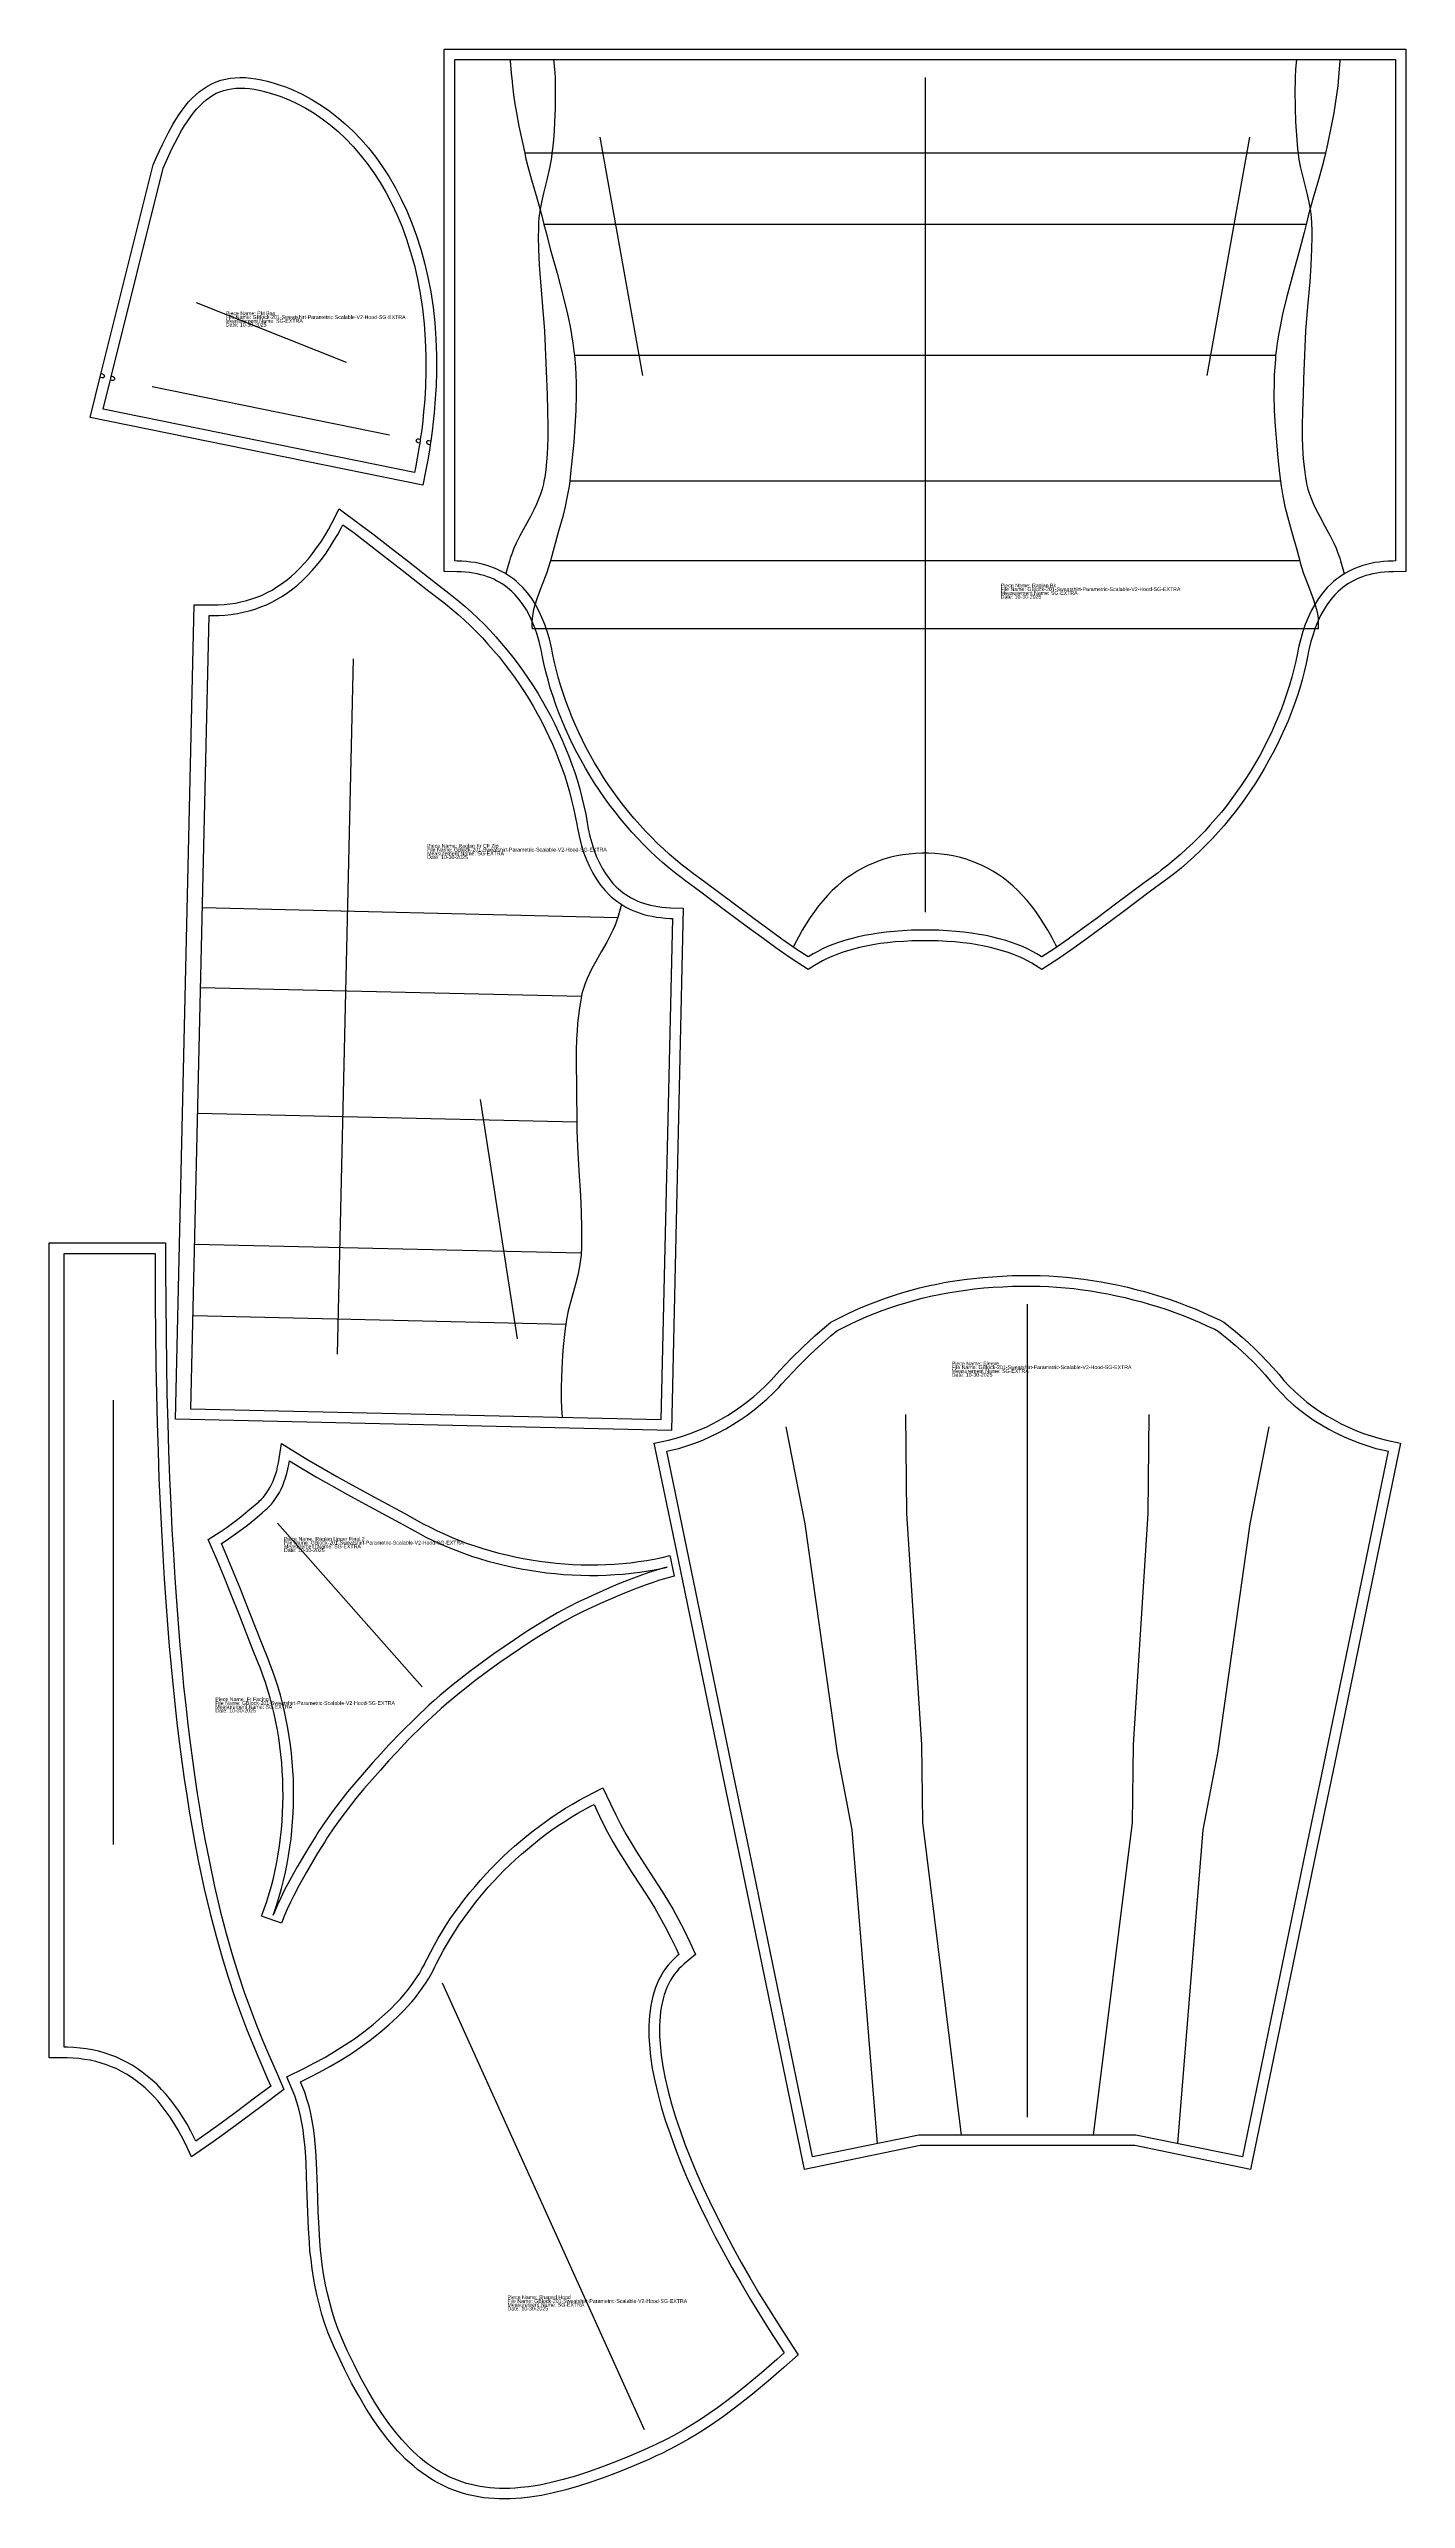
# Model space of a CAD drawing. Extents: x 6 to 903, y 1 to 1621.
import ezdxf

# ---------------------------------------------------------------- set-up
doc = ezdxf.new("R2010")
doc.units = 0
for name, color, linetype in [('1', 250, 'CONTINUOUS'), ('4', 250, 'CONTINUOUS'), ('7', 250, 'CONTINUOUS'), ('8', 250, 'CONTINUOUS')]:
    doc.layers.add(name, color=color, linetype=linetype)

# ---------------------------------------------------------------- blocks, each defined once
blk = doc.blocks.new('RAGLAN_BK')
at = {"layer": '1'}
blk.add_lwpolyline([(903, 1621.1), (903, 1418.5), (903, 1275.6), (894.6, 1275.5), (891.7, 1275.4), (888.9, 1275.2), (886.2, 1274.9), (883.7, 1274.6), (881.2, 1274.1), (878.8, 1273.5), (876.6, 1272.9), (874.4, 1272.2), (872.3, 1271.4), (870.3, 1270.5), (868.4, 1269.5), (866.5, 1268.5), (864.7, 1267.4), (863, 1266.3), (861.4, 1265.1), (859.8, 1263.8), (858.3, 1262.4), (856.1, 1260.3), (853.4, 1257.2), (851, 1253.8), (848.7, 1250.3), (846.6, 1246.5), (844.8, 1242.5), (843.1, 1238.3), (841.6, 1233.9), (840.2, 1229.4), (839, 1224.7), (838.7, 1223), (838.2, 1220.4), (837.1, 1214.9), (835.8, 1209.4), (834.4, 1204), (832.8, 1198.5), (831.1, 1193), (829.2, 1187.6), (827.2, 1182.2), (825.1, 1176.9), (822.8, 1171.6), (820.4, 1166.3), (817.9, 1161.1), (815.3, 1155.9), (812.5, 1150.8), (809.6, 1145.7), (806.7, 1140.7), (803.6, 1135.7), (800.3, 1130.9), (797, 1126.1), (793.6, 1121.4), (790.1, 1116.7), (786.5, 1112.2), (782.8, 1107.8), (779, 1103.4), (775.1, 1099.1), (771.1, 1095), (767, 1091), (762.9, 1087), (758.7, 1083.2), (754.4, 1079.5), (750, 1076), (745.6, 1072.6), (743.3, 1070.9), (734.3, 1064.3), (716.2, 1050.7), (702.4, 1040.4), (693.2, 1033.6), (683.8, 1026.9), (674.3, 1020.2), (662.5, 1012.4), (658.2, 1015.2), (655.7, 1016.8), (652.9, 1018.3), (650, 1019.7), (646.9, 1021.1), (643.6, 1022.5), (640.1, 1023.7), (636.4, 1024.9), (632.5, 1026), (628.5, 1027.1), (624.2, 1028), (619.7, 1028.8), (615, 1029.6), (610.1, 1030.2), (604.9, 1030.7), (599.6, 1031.1), (594, 1031.4), (588.2, 1031.5), (585.2, 1031.5), (582.2, 1031.5), (576.4, 1031.4), (570.9, 1031.1), (565.5, 1030.7), (560.4, 1030.2), (555.5, 1029.6), (550.8, 1028.8), (546.3, 1028), (542, 1027.1), (537.9, 1026), (534, 1024.9), (530.4, 1023.7), (526.9, 1022.5), (523.6, 1021.1), (520.5, 1019.7), (517.5, 1018.3), (514.8, 1016.8), (512.2, 1015.2), (507.9, 1012.4), (496.2, 1020.2), (486.7, 1026.9), (477.3, 1033.6), (468, 1040.4), (454.2, 1050.7), (436.1, 1064.3), (427.1, 1070.9), (424.9, 1072.6), (420.5, 1076), (416.1, 1079.5), (411.8, 1083.2), (407.6, 1087), (403.4, 1091), (399.4, 1095), (395.4, 1099.1), (391.5, 1103.4), (387.7, 1107.8), (384, 1112.2), (380.4, 1116.7), (376.8, 1121.4), (373.4, 1126.1), (370.1, 1130.9), (366.9, 1135.7), (363.8, 1140.7), (360.8, 1145.7), (357.9, 1150.8), (355.2, 1155.9), (352.5, 1161.1), (350, 1166.3), (347.6, 1171.6), (345.4, 1176.9), (343.2, 1182.2), (341.2, 1187.6), (339.4, 1193), (337.6, 1198.5), (336.1, 1204), (334.6, 1209.4), (333.4, 1214.9), (332.2, 1220.4), (331.8, 1223), (331.4, 1224.7), (330.2, 1229.4), (328.9, 1233.9), (327.4, 1238.3), (325.7, 1242.5), (323.8, 1246.5), (321.8, 1250.3), (319.5, 1253.8), (317, 1257.2), (314.3, 1260.3), (312.1, 1262.4), (310.7, 1263.8), (309.1, 1265.1), (307.4, 1266.3), (305.7, 1267.4), (303.9, 1268.5), (302.1, 1269.5), (300.2, 1270.5), (298.2, 1271.4), (296.1, 1272.2), (293.9, 1272.9), (291.6, 1273.5), (289.3, 1274.1), (286.8, 1274.6), (284.2, 1274.9), (281.6, 1275.2), (278.8, 1275.4), (275.9, 1275.5), (267.4, 1275.6), (267.4, 1418.5), (267.4, 1621.1), (903, 1621.1)], close=True, dxfattribs=at)
at = {"layer": '7'}
blk.add_line((585.2, 1602.2), (585.2, 1050.4), dxfattribs=at)
at = {"layer": '8'}
blk.add_lwpolyline([(896, 1614.1), (896, 1418.5), (896, 1282.6), (894.4, 1282.5), (891.3, 1282.4), (888.2, 1282.2), (885.3, 1281.9), (882.5, 1281.5), (879.7, 1280.9), (877.1, 1280.3), (874.5, 1279.6), (872, 1278.8), (869.6, 1277.8), (867.3, 1276.8), (865.1, 1275.7), (863, 1274.6), (860.9, 1273.3), (859, 1272), (857.1, 1270.6), (855.2, 1269.1), (853.5, 1267.5), (851, 1265.1), (848, 1261.6), (845.2, 1257.8), (842.7, 1253.8), (840.4, 1249.6), (838.3, 1245.2), (836.5, 1240.7), (834.9, 1236), (833.5, 1231.2), (832.2, 1226.3), (831.8, 1224.4), (831.3, 1221.7), (830.2, 1216.4), (829, 1211.1), (827.6, 1205.8), (826.1, 1200.5), (824.4, 1195.2), (822.6, 1190), (820.7, 1184.8), (818.6, 1179.6), (816.4, 1174.4), (814.1, 1169.3), (811.6, 1164.2), (809.1, 1159.1), (806.4, 1154.1), (803.6, 1149.2), (800.7, 1144.3), (797.7, 1139.5), (794.5, 1134.8), (791.3, 1130.1), (788, 1125.5), (784.6, 1121), (781.1, 1116.6), (777.4, 1112.3), (773.7, 1108.1), (770, 1103.9), (766.1, 1099.9), (762.2, 1096), (758.1, 1092.2), (754, 1088.5), (749.9, 1084.9), (745.6, 1081.5), (741.3, 1078.1), (739.2, 1076.5), (730.1, 1069.9), (712, 1056.3), (698.3, 1046.1), (689, 1039.3), (679.7, 1032.6), (670.3, 1026), (662.5, 1020.8), (662, 1021.2), (659.2, 1022.9), (656.2, 1024.5), (653, 1026.1), (649.6, 1027.6), (646.1, 1029), (642.4, 1030.4), (638.5, 1031.6), (634.3, 1032.8), (630.1, 1033.9), (625.6, 1034.9), (620.9, 1035.7), (616, 1036.5), (610.9, 1037.2), (605.5, 1037.7), (600, 1038.1), (594.3, 1038.4), (588.3, 1038.5), (585.2, 1038.5), (582.1, 1038.5), (576.2, 1038.4), (570.4, 1038.1), (564.9, 1037.7), (559.6, 1037.2), (554.5, 1036.5), (549.6, 1035.7), (544.9, 1034.9), (540.4, 1033.9), (536.1, 1032.8), (532, 1031.6), (528.1, 1030.4), (524.4, 1029), (520.8, 1027.6), (517.5, 1026.1), (514.3, 1024.5), (511.3, 1022.9), (508.5, 1021.2), (507.9, 1020.8), (500.1, 1026), (490.7, 1032.6), (481.4, 1039.3), (472.2, 1046.1), (458.4, 1056.3), (440.3, 1069.9), (431.3, 1076.5), (429.1, 1078.1), (424.8, 1081.5), (420.6, 1084.9), (416.4, 1088.5), (412.3, 1092.2), (408.3, 1096), (404.4, 1099.9), (400.5, 1103.9), (396.7, 1108.1), (393, 1112.3), (389.4, 1116.6), (385.9, 1121), (382.5, 1125.5), (379.1, 1130.1), (375.9, 1134.8), (372.8, 1139.5), (369.8, 1144.3), (366.9, 1149.2), (364.1, 1154.1), (361.4, 1159.1), (358.8, 1164.2), (356.4, 1169.3), (354, 1174.4), (351.8, 1179.6), (349.8, 1184.8), (347.8, 1190), (346, 1195.2), (344.4, 1200.5), (342.8, 1205.8), (341.4, 1211.1), (340.2, 1216.4), (339.1, 1221.7), (338.6, 1224.4), (338.2, 1226.3), (337, 1231.2), (335.6, 1236), (333.9, 1240.7), (332.1, 1245.2), (330.1, 1249.6), (327.8, 1253.8), (325.3, 1257.8), (322.5, 1261.6), (319.4, 1265.1), (316.9, 1267.5), (315.2, 1269.1), (313.4, 1270.6), (311.5, 1272), (309.5, 1273.3), (307.5, 1274.6), (305.3, 1275.7), (303.1, 1276.8), (300.8, 1277.8), (298.4, 1278.8), (295.9, 1279.6), (293.4, 1280.3), (290.7, 1280.9), (288, 1281.5), (285.1, 1281.9), (282.2, 1282.2), (279.2, 1282.4), (276, 1282.5), (274.4, 1282.6), (274.4, 1418.5), (274.4, 1614.1)], close=True, dxfattribs=at)
for points in [[(339.8, 1614.1), (339.8, 1614.1), (340.4, 1607.8), (340.7, 1602.4), (340.8, 1599.7), (340.9, 1593.8), (340.8, 1581.9), (340.4, 1573), (340.1, 1567), (339.6, 1561.1), (339.1, 1555.2), (338.7, 1552.3), (338.3, 1549.4), (337.3, 1543.5), (335.2, 1534.6), (333, 1525.8), (331.7, 1519.8), (330.6, 1513.9), (330, 1509.5), (329.8, 1506.5), (329.7, 1505), (329.7, 1502.3), (329.6, 1497), (329.8, 1488.9), (330.3, 1478.1), (331.1, 1467.2), (332.5, 1450.9), (333.7, 1434.7), (334.3, 1423.9), (334.5, 1418.5), (334.6, 1413.4), (335, 1403), (335.5, 1392.5), (335.8, 1382), (336, 1371.5), (336, 1363.7), (335.8, 1358.5), (335.5, 1353.3), (335.1, 1348.1), (334.6, 1343), (333.9, 1337.9), (333.4, 1335.3), (333.1, 1333.6), (332.2, 1330.1), (331.2, 1326.8), (329.9, 1323.4), (328.5, 1320.2), (327, 1316.9), (324.5, 1312.1), (321, 1305.6), (317.5, 1299.2), (315.1, 1294.4), (313.6, 1291.1), (312.3, 1287.8), (311.1, 1284.4), (310.6, 1282.7), (309.1, 1277.3), (308.3, 1274.1), (308.3, 1274.1)], [(311.1, 1614.1), (311.1, 1614.1), (311.1, 1613.2), (311.8, 1605.1), (312.3, 1599.7), (312.6, 1596.7), (313.3, 1590.8), (314.2, 1584.8), (315.2, 1578.9), (316.9, 1570), (319.4, 1558.1), (320.7, 1552.3), (321.3, 1549.4), (322.8, 1543.4), (325.2, 1534.6), (328.6, 1522.7), (331.9, 1510.9), (333.4, 1505), (334.8, 1499.7), (337.6, 1489), (342.1, 1472.8), (346.4, 1456.6), (349, 1445.8), (350.7, 1437.6), (351.7, 1432.2), (352.5, 1426.7), (353.2, 1421.3), (353.5, 1418.5), (353.8, 1416), (354.2, 1410.8), (354.4, 1405.6), (354.6, 1400.4), (354.7, 1392.6), (354.4, 1382.1), (353.9, 1371.7), (353.1, 1361.2), (352.1, 1350.8), (351, 1340.4), (350.4, 1335.3), (350, 1332), (348.8, 1325.4), (347.4, 1318.7), (345.8, 1312.1), (343.1, 1302.3), (339.4, 1289.2), (337.7, 1282.7), (337.3, 1281.3), (336.5, 1278.5), (335, 1274.3), (331.8, 1266), (328.6, 1257.6), (327.3, 1253.4), (326.6, 1250.5), (326, 1247.7), (325.6, 1244.9), (325.4, 1242), (325.4, 1239.2), (325.5, 1237.7), (325.5, 1237.7)], [(859.3, 1614.1), (859.3, 1614.1), (859.3, 1613.2), (858.7, 1605.1), (858.2, 1599.7), (857.9, 1596.7), (857.2, 1590.8), (856.3, 1584.8), (855.3, 1578.9), (853.6, 1570), (851.1, 1558.1), (849.8, 1552.3), (849.1, 1549.4), (847.6, 1543.4), (845.2, 1534.6), (841.8, 1522.7), (838.5, 1510.9), (837, 1505), (835.7, 1499.7), (832.8, 1489), (828.4, 1472.8), (824, 1456.6), (821.5, 1445.8), (819.8, 1437.6), (818.8, 1432.2), (817.9, 1426.7), (817.2, 1421.3), (816.9, 1418.5), (816.7, 1416), (816.3, 1410.8), (816, 1405.6), (815.9, 1400.4), (815.8, 1392.6), (816, 1382.1), (816.6, 1371.7), (817.4, 1361.2), (818.4, 1350.8), (819.5, 1340.4), (820.1, 1335.3), (820.5, 1332), (821.6, 1325.4), (823, 1318.7), (824.7, 1312.1), (827.4, 1302.3), (831.1, 1289.2), (832.8, 1282.7), (833.1, 1281.3), (834, 1278.5), (835.4, 1274.3), (838.7, 1266), (841.8, 1257.6), (843.1, 1253.4), (843.9, 1250.5), (844.5, 1247.7), (844.9, 1244.9), (845.1, 1242), (845.1, 1239.2), (845, 1237.7), (845, 1237.7)], [(830.7, 1614.1), (830.7, 1614.1), (830.1, 1607.8), (829.8, 1602.4), (829.7, 1599.7), (829.6, 1593.8), (829.7, 1581.9), (830, 1573), (830.4, 1567), (830.8, 1561.1), (831.4, 1555.2), (831.7, 1552.3), (832.1, 1549.4), (833.2, 1543.5), (835.2, 1534.6), (837.5, 1525.8), (838.8, 1519.8), (839.9, 1513.9), (840.4, 1509.5), (840.7, 1506.5), (840.7, 1505), (840.8, 1502.3), (840.8, 1497), (840.7, 1488.9), (840.2, 1478.1), (839.4, 1467.2), (838, 1450.9), (836.7, 1434.7), (836.1, 1423.9), (836, 1418.5), (835.8, 1413.4), (835.4, 1403), (835, 1392.5), (834.6, 1382), (834.4, 1371.5), (834.5, 1363.7), (834.6, 1358.5), (834.9, 1353.3), (835.3, 1348.1), (835.9, 1343), (836.6, 1337.9), (837, 1335.3), (837.4, 1333.6), (838.2, 1330.1), (839.3, 1326.8), (840.5, 1323.4), (842, 1320.2), (843.5, 1316.9), (846, 1312.1), (849.5, 1305.6), (852.9, 1299.2), (855.3, 1294.4), (856.8, 1291.1), (858.1, 1287.8), (859.3, 1284.4), (859.8, 1282.7), (861.4, 1277.3), (862.2, 1274.1), (862.2, 1274.1)], [(398.7, 1405.2), (370.6, 1562.7)], [(771.7, 1405.2), (799.8, 1562.7)], [(849.8, 1552.3), (320.7, 1552.3)], [(837, 1505), (333.4, 1505)], [(816.9, 1418.5), (353.5, 1418.5)], [(820.1, 1335.3), (350.4, 1335.3)], [(832.8, 1282.7), (337.7, 1282.7)], [(845, 1237.7), (325.5, 1237.7)], [(672.3, 1027.4), (672.3, 1027.4), (671.4, 1029.1), (669, 1033.9), (666.4, 1038.4), (663.8, 1042.8), (661.1, 1046.9), (658.4, 1050.9), (655.5, 1054.6), (652.6, 1058.2), (649.6, 1061.5), (646.5, 1064.7), (643.4, 1067.6), (640.2, 1070.4), (636.9, 1073), (633.5, 1075.3), (630, 1077.5), (626.5, 1079.5), (622.9, 1081.3), (619.3, 1082.9), (615.5, 1084.4), (611.7, 1085.6), (607.8, 1086.7), (603.9, 1087.6), (599.9, 1088.3), (595.8, 1088.8), (591.6, 1089.2), (587.4, 1089.4), (585.2, 1089.4), (585.2, 1089.4), (585.2, 1089.4), (583.1, 1089.4), (578.9, 1089.2), (574.7, 1088.8), (570.6, 1088.3), (566.6, 1087.6), (562.6, 1086.7), (558.7, 1085.6), (554.9, 1084.4), (551.2, 1082.9), (547.5, 1081.3), (543.9, 1079.5), (540.4, 1077.5), (537, 1075.3), (533.6, 1073), (530.3, 1070.4), (527.1, 1067.6), (523.9, 1064.7), (520.8, 1061.5), (517.8, 1058.2), (514.9, 1054.6), (512.1, 1050.9), (509.3, 1046.9), (506.6, 1042.8), (504, 1038.4), (501.5, 1033.9), (499, 1029.1), (498.2, 1027.4), (498.2, 1027.4)]]:
    blk.add_lwpolyline(points, dxfattribs=at)
at = {"layer": '1'}
for s, p in [('Piece Name: Raglan Bk', (635.2, 1265.2)), ('File Name: GBlock-201-Sweatshirt-Parametric-Scalable-V2-Hood-SG-EXTRA', (635.2, 1262.7)), ('Measurement Name: SG-EXTRA', (635.2, 1260.2)), ('Date: 10-30-2025', (635.2, 1257.7))]:
    blk.add_text(s, height=2.5, dxfattribs=at).set_placement(p)
blk = doc.blocks.new('RAGLAN_FR_CF_ZIP')
at = {"layer": '1'}
blk.add_lwpolyline([(89.9, 715.2), (102.2, 1253.7), (114.2, 1253.5), (118.2, 1253.6), (122, 1253.8), (125.8, 1254.2), (129.5, 1254.8), (133.2, 1255.5), (136.8, 1256.4), (140.3, 1257.5), (143.7, 1258.7), (147.1, 1260.1), (150.4, 1261.7), (153.7, 1263.4), (156.9, 1265.4), (160, 1267.5), (163.1, 1269.8), (166.2, 1272.2), (169.2, 1274.9), (172.1, 1277.8), (175, 1280.9), (177.8, 1284.1), (180.5, 1287.6), (183.2, 1291.3), (185.9, 1295.1), (188.5, 1299.2), (191, 1303.5), (193.4, 1308), (198, 1317), (212, 1306.7), (221.3, 1299.8), (230.4, 1292.7), (243.9, 1282.2), (261.7, 1268.2), (270.5, 1261.3), (272.7, 1259.6), (277.1, 1256.1), (281.4, 1252.5), (285.6, 1248.7), (289.7, 1244.8), (293.8, 1240.8), (297.8, 1236.6), (301.7, 1232.4), (305.4, 1228), (309.1, 1223.6), (312.8, 1219.1), (316.3, 1214.4), (319.7, 1209.7), (323, 1205), (326.2, 1200.1), (329.3, 1195.1), (332.3, 1190.1), (335.1, 1185.1), (337.9, 1179.9), (340.5, 1174.7), (343.1, 1169.5), (345.5, 1164.2), (347.7, 1158.9), (349.9, 1153.5), (351.9, 1148.1), (353.8, 1142.7), (355.5, 1137.2), (357.1, 1131.7), (358.5, 1126.2), (359.8, 1120.7), (361, 1115.2), (362, 1109.7), (362.4, 1107.1), (362.7, 1105.4), (363.8, 1100.7), (365, 1096.2), (366.4, 1091.8), (368, 1087.5), (369.8, 1083.5), (371.8, 1079.6), (374, 1076), (376.4, 1072.6), (379, 1069.4), (381.1, 1067.2), (382.6, 1065.9), (384.1, 1064.5), (385.7, 1063.3), (387.4, 1062.1), (389.2, 1061), (391, 1059.9), (392.9, 1058.9), (394.9, 1058), (397, 1057.1), (399.1, 1056.4), (401.4, 1055.7), (403.7, 1055.1), (406.2, 1054.5), (408.7, 1054.1), (411.4, 1053.7), (414.2, 1053.5), (417.1, 1053.3), (425.5, 1053), (417.6, 707.6), (89.9, 715.2)], close=True, dxfattribs=at)
at = {"layer": '7'}
blk.add_line((207.4, 1218), (196.8, 758.2), dxfattribs=at)
at = {"layer": '8'}
blk.add_lwpolyline([(112.1, 1246.5), (114.2, 1246.5), (118.5, 1246.6), (122.6, 1246.8), (126.7, 1247.2), (130.8, 1247.9), (134.7, 1248.7), (138.6, 1249.6), (142.5, 1250.8), (146.3, 1252.2), (150, 1253.7), (153.6, 1255.4), (157.2, 1257.3), (160.7, 1259.4), (164.1, 1261.7), (167.4, 1264.2), (170.7, 1266.9), (173.9, 1269.8), (177.1, 1272.9), (180.2, 1276.2), (183.2, 1279.6), (186.1, 1283.3), (189, 1287.2), (191.7, 1291.3), (194.4, 1295.6), (197.1, 1300.1), (199.6, 1304.8), (200.5, 1306.5), (207.9, 1301.1), (217, 1294.2), (226.1, 1287.2), (239.6, 1276.6), (257.4, 1262.6), (266.3, 1255.8), (268.4, 1254.2), (272.6, 1250.7), (276.8, 1247.2), (280.9, 1243.5), (284.9, 1239.7), (288.8, 1235.8), (292.7, 1231.8), (296.4, 1227.7), (300.1, 1223.5), (303.7, 1219.2), (307.2, 1214.8), (310.6, 1210.3), (314, 1205.7), (317.2, 1201), (320.3, 1196.3), (323.3, 1191.5), (326.2, 1186.6), (329, 1181.7), (331.7, 1176.7), (334.3, 1171.6), (336.7, 1166.5), (339.1, 1161.4), (341.3, 1156.2), (343.3, 1151), (345.3, 1145.8), (347.1, 1140.5), (348.8, 1135.2), (350.3, 1129.9), (351.7, 1124.5), (353, 1119.2), (354.1, 1113.9), (355.1, 1108.5), (355.5, 1105.9), (355.9, 1104), (357, 1099), (358.3, 1094.2), (359.8, 1089.5), (361.5, 1084.9), (363.5, 1080.5), (365.7, 1076.2), (368.1, 1072.2), (370.8, 1068.3), (373.8, 1064.8), (376.2, 1062.2), (377.9, 1060.6), (379.7, 1059.1), (381.6, 1057.7), (383.5, 1056.3), (385.5, 1055), (387.6, 1053.8), (389.8, 1052.6), (392.1, 1051.6), (394.5, 1050.6), (396.9, 1049.7), (399.5, 1048.9), (402.1, 1048.2), (404.8, 1047.7), (407.7, 1047.2), (410.6, 1046.8), (413.6, 1046.5), (416.8, 1046.3), (418.4, 1046.2), (410.7, 714.8), (100, 721.9)], close=True, dxfattribs=at)
for points in [[(107.6, 1053.4), (382.2, 1046.9)], [(384.7, 1055.5), (384.7, 1055.5), (383.8, 1052.3), (382.2, 1046.9), (381.6, 1045.2), (380.4, 1041.9), (379, 1038.6), (377.4, 1035.4), (374.9, 1030.6), (371.3, 1024.2), (367.6, 1017.9), (365.1, 1013.1), (363.4, 1009.9), (362, 1006.6), (360.6, 1003.3), (359.5, 1000), (358.5, 996.6), (358.2, 994.9), (357.7, 992.3), (356.8, 987.2), (356.2, 982.1), (355.6, 977), (355.3, 971.8), (355, 966.6), (354.7, 958.7), (354.7, 948.2), (354.8, 937.7), (355, 927.3), (355.2, 916.9), (355.2, 911.7), (355.2, 906.3), (355.6, 895.5), (356.5, 879.3), (357.5, 863), (358, 852.1), (358.3, 841.3), (358.3, 833.2), (358.1, 827.8), (358, 825.1), (357.9, 823.6), (357.6, 820.7), (356.9, 816.2), (355.7, 810.3), (354.2, 804.5), (351.8, 795.7), (349.5, 786.9), (348.3, 781), (347.9, 778), (347.5, 775.1), (346.8, 769.3), (346.2, 763.3), (345.7, 757.4), (345.2, 748.5), (344.8, 736.6), (344.7, 730.7), (344.8, 728), (345, 722.6), (345.4, 716.3), (345.4, 716.3)], [(106.4, 1000.6), (358.2, 994.9)], [(291.3, 926.5), (315.8, 768.3)], [(104.5, 917.5), (355.2, 911.7)], [(102.5, 831), (358, 825.1)], [(101.5, 783.7), (347.9, 778)]]:
    blk.add_lwpolyline(points, dxfattribs=at)
at = {"layer": '1'}
for s, p in [('Piece Name: Raglan Fr CF Zip', (256.2, 1093)), ('File Name: GBlock-201-Sweatshirt-Parametric-Scalable-V2-Hood-SG-EXTRA', (256.2, 1090.5)), ('Measurement Name: SG-EXTRA', (256.2, 1088)), ('Date: 10-30-2025', (256.2, 1085.5))]:
    blk.add_text(s, height=2.5, dxfattribs=at).set_placement(p)
blk = doc.blocks.new('SLEEVE')
at = {"layer": '1'}
blk.add_lwpolyline([(581.9, 234.9), (505.5, 219.2), (462.3, 428.3), (451.9, 478.9), (421, 628.5), (406.3, 699.4), (415.7, 701.4), (420.7, 702.7), (425.7, 704.2), (430.7, 705.9), (435.6, 707.9), (440.5, 710), (445.3, 712.4), (450, 714.9), (454.7, 717.6), (459.2, 720.5), (463.6, 723.6), (467.9, 726.8), (472, 730.2), (476, 733.7), (479.8, 737.3), (483.5, 741), (485.2, 743), (489, 747.1), (496.6, 755.1), (504.4, 762.9), (512.5, 770.4), (518.7, 775.8), (522.9, 779.4), (524.2, 780), (529.1, 782.5), (534, 784.9), (539, 787.2), (544.1, 789.4), (549.2, 791.5), (554.5, 793.5), (559.7, 795.4), (565.1, 797.2), (570.5, 798.9), (576, 800.5), (581.6, 802), (587.3, 803.3), (593.1, 804.5), (599, 805.7), (604.9, 806.7), (611, 807.5), (617.1, 808.3), (623.4, 808.9), (629.7, 809.4), (636.2, 809.8), (642.8, 810.1), (649.5, 810.2), (652.9, 810.2), (655.7, 810.2), (661.4, 810.1), (667.1, 809.9), (672.9, 809.5), (678.6, 809), (684.4, 808.4), (690.1, 807.7), (695.9, 806.9), (701.7, 805.9), (707.4, 804.9), (713.1, 803.7), (718.9, 802.4), (724.6, 801), (730.3, 799.5), (735.9, 797.9), (741.6, 796.1), (747.2, 794.3), (752.7, 792.3), (758.2, 790.2), (763.7, 788.1), (769.1, 785.8), (774.4, 783.4), (779.7, 780.9), (782.7, 779.4), (785.8, 776.9), (790.3, 773.2), (794.7, 769.5), (799, 765.6), (803.2, 761.6), (807.3, 757.6), (811.3, 753.4), (815.2, 749.2), (819, 744.9), (820.8, 742.8), (822.4, 740.8), (825.9, 737), (829.6, 733.4), (833.5, 729.9), (837.6, 726.5), (841.8, 723.3), (846.2, 720.3), (850.8, 717.4), (855.5, 714.7), (860.2, 712.2), (865.1, 709.9), (870, 707.8), (875, 705.8), (880, 704.1), (885.1, 702.7), (890.1, 701.4), (899.5, 699.4), (885.8, 633.3), (855.7, 487.2), (843.5, 428.3), (800.3, 219.2), (723.9, 234.9), (652.9, 234.9), (581.9, 234.9)], close=True, dxfattribs=at)
at = {"layer": '7'}
blk.add_line((652.9, 253.8), (652.9, 791.3), dxfattribs=at)
at = {"layer": '8'}
blk.add_lwpolyline([(581.2, 241.9), (510.9, 227.4), (469.2, 429.7), (458.7, 480.3), (427.8, 629.9), (414.6, 694), (417.3, 694.6), (422.6, 695.9), (427.9, 697.5), (433.1, 699.3), (438.3, 701.4), (443.4, 703.7), (448.5, 706.1), (453.5, 708.8), (458.3, 711.7), (463.1, 714.7), (467.7, 717.9), (472.2, 721.3), (476.6, 724.8), (480.7, 728.5), (484.8, 732.3), (488.6, 736.2), (490.4, 738.3), (494.1, 742.3), (501.6, 750.3), (509.3, 757.9), (517.2, 765.2), (523.2, 770.5), (526.9, 773.5), (527.4, 773.8), (532.2, 776.2), (537, 778.6), (541.9, 780.8), (546.8, 783), (551.8, 785), (556.9, 787), (562, 788.8), (567.2, 790.6), (572.5, 792.2), (577.9, 793.7), (583.3, 795.2), (588.9, 796.5), (594.5, 797.7), (600.2, 798.8), (606, 799.7), (611.9, 800.6), (617.9, 801.3), (624, 802), (630.2, 802.5), (636.6, 802.8), (643, 803.1), (649.6, 803.2), (652.9, 803.2), (655.7, 803.2), (661.2, 803.1), (666.8, 802.9), (672.4, 802.5), (678, 802), (683.6, 801.5), (689.2, 800.8), (694.8, 800), (700.4, 799), (706.1, 798), (711.7, 796.8), (717.3, 795.6), (722.8, 794.2), (728.4, 792.7), (733.9, 791.1), (739.4, 789.4), (744.9, 787.6), (750.3, 785.7), (755.7, 783.7), (761, 781.6), (766.3, 779.4), (771.5, 777), (776.7, 774.6), (778.9, 773.4), (781.4, 771.5), (785.8, 767.9), (790.1, 764.2), (794.3, 760.4), (798.4, 756.6), (802.4, 752.6), (806.2, 748.6), (810, 744.5), (813.6, 740.4), (815.4, 738.2), (817.2, 736.2), (820.9, 732.1), (824.8, 728.3), (828.9, 724.5), (833.3, 721), (837.7, 717.6), (842.4, 714.4), (847.2, 711.4), (852.1, 708.6), (857.1, 705.9), (862.2, 703.5), (867.4, 701.3), (872.6, 699.3), (877.9, 697.5), (883.2, 695.9), (888.6, 694.6), (891.2, 694), (878, 629.9), (847.1, 480.3), (836.7, 429.7), (794.9, 227.4), (724.6, 241.9), (652.9, 241.9)], close=True, dxfattribs=at)
for points in [[(609.4, 241.9), (583.8, 448.5), (583, 500.1), (573.3, 652.9), (572.6, 718.3)], [(733.2, 718.3), (732.5, 652.9), (722.8, 500.1), (722, 448.5), (696.4, 241.9)], [(493.2, 710.2), (505.8, 646), (527.2, 494.4), (536.9, 443.7), (553.5, 236.2)], [(752.3, 236.2), (769, 443.7), (778.6, 494.4), (800, 646), (812.6, 710.2)]]:
    blk.add_lwpolyline(points, dxfattribs=at)
at = {"layer": '1'}
for s, p in [('Piece Name: Sleeve', (602.9, 750.8)), ('File Name: GBlock-201-Sweatshirt-Parametric-Scalable-V2-Hood-SG-EXTRA', (602.9, 748.3)), ('Measurement Name: SG-EXTRA', (602.9, 745.8)), ('Date: 10-30-2025', (602.9, 743.3))]:
    blk.add_text(s, height=2.5, dxfattribs=at).set_placement(p)
blk = doc.blocks.new('PKT_BAG')
at = {"layer": '1'}
blk.add_lwpolyline([(33.5, 1377.5), (40.4, 1405.2), (75.2, 1544.6), (77.4, 1549.6), (81.3, 1558), (85.2, 1565.8), (88.1, 1571.1), (90.2, 1574.4), (92.2, 1577.6), (94.3, 1580.6), (96.4, 1583.4), (98.6, 1586.1), (100.9, 1588.5), (103.3, 1590.8), (105.8, 1592.9), (108.4, 1594.8), (111.1, 1596.6), (113.9, 1598.1), (116.8, 1599.3), (119.8, 1600.4), (122.9, 1601.2), (126, 1601.8), (129.3, 1602.1), (132.6, 1602.3), (136.1, 1602.2), (139.6, 1601.9), (143.1, 1601.4), (146.8, 1600.7), (150.6, 1599.8), (154.5, 1598.7), (158.5, 1597.4), (162.6, 1596), (164.8, 1595.2), (167.8, 1593.9), (173.7, 1591.2), (179.6, 1588), (185.4, 1584.5), (191.1, 1580.6), (196.6, 1576.3), (202, 1571.7), (207.3, 1566.7), (212.4, 1561.4), (217.4, 1555.7), (222.2, 1549.6), (226.7, 1543.2), (231.1, 1536.5), (235.2, 1529.4), (239.1, 1521.9), (242.7, 1514.1), (246.1, 1506), (249.2, 1497.6), (252, 1488.8), (254.5, 1479.7), (256.7, 1470.3), (258.6, 1460.6), (260.1, 1450.5), (261.2, 1440.1), (262, 1429.5), (262.4, 1418.5), (262.4, 1407.2), (262.1, 1398.5), (261.8, 1392.6), (261.4, 1386.7), (260.9, 1380.6), (260.3, 1374.5), (259.5, 1368.4), (258.6, 1362.1), (258.5, 1360.9), (257.7, 1355.8), (256.6, 1349.4), (255.4, 1342.9), (253.3, 1332.8), (33.5, 1377.5)], close=True, dxfattribs=at)
at = {"layer": '4'}
for p, q in [((41.3, 1403.7), (40.1, 1404)), ((41.9, 1406.1), (40.7, 1406.4)), ((41.6, 1403.6), (41.3, 1403.7)), ((42, 1403.7), (41.6, 1403.6)), ((41.9, 1406.1), (42.2, 1406)), ((42.3, 1403.8), (42, 1403.7)), ((42.2, 1406), (42.6, 1405.7)), ((42.5, 1404), (42.3, 1403.8)), ((42.8, 1404.3), (42.5, 1404)), ((42.6, 1405.7), (42.7, 1405.5)), ((42.7, 1405.5), (42.8, 1405.3)), ((42.8, 1405.3), (42.9, 1404.8)), ((42.9, 1404.8), (42.8, 1404.6)), ((42.8, 1404.6), (42.8, 1404.3)), ((48.1, 1402), (46.9, 1402.3)), ((48.7, 1404.4), (47.5, 1404.7)), ((48.4, 1401.9), (48.1, 1402)), ((48.8, 1402), (48.4, 1401.9)), ((48.7, 1404.4), (49, 1404.3)), ((49.1, 1402.1), (48.8, 1402)), ((49, 1404.3), (49.3, 1404)), ((49.3, 1402.3), (49.1, 1402.1)), ((49.3, 1404), (49.5, 1403.8)), ((49.6, 1402.7), (49.3, 1402.3)), ((49.5, 1403.8), (49.6, 1403.6)), ((49.6, 1403.6), (49.7, 1403.1)), ((49.7, 1403.1), (49.6, 1402.9)), ((49.6, 1402.9), (49.6, 1402.7)), ((249, 1362.1), (249.1, 1362.3)), ((249.2, 1361.6), (249, 1362.1)), ((249.1, 1362.6), (249.4, 1363)), ((249.1, 1362.3), (249.1, 1362.6)), ((249.3, 1361.4), (249.2, 1361.6)), ((249.5, 1361.2), (249.3, 1361.4)), ((249.4, 1363), (249.6, 1363.1)), ((249.9, 1360.9), (249.5, 1361.2)), ((249.6, 1363.1), (249.8, 1363.3)), ((249.8, 1363.3), (250.2, 1363.4)), ((250.1, 1360.9), (249.9, 1360.9)), ((250.1, 1360.9), (251.3, 1360.7)), ((250.2, 1363.4), (250.5, 1363.4)), ((250.5, 1363.4), (251.7, 1363.2)), ((256, 1361.5), (256.3, 1361.9)), ((256, 1361.2), (256, 1361.5)), ((256, 1361), (256, 1361.2)), ((256.1, 1360.5), (256, 1361)), ((256.3, 1361.9), (256.5, 1362.1)), ((256.5, 1362.1), (256.7, 1362.2)), ((256.7, 1362.2), (257.2, 1362.3)), ((257.2, 1362.3), (257.4, 1362.3)), ((257.4, 1362.3), (258.6, 1362.1)), ((256.2, 1360.3), (256.1, 1360.5)), ((256.4, 1360.1), (256.2, 1360.3)), ((256.8, 1359.9), (256.4, 1360.1)), ((257, 1359.8), (256.8, 1359.9)), ((257, 1359.8), (258.3, 1359.6))]:
    blk.add_line(p, q, dxfattribs=at)
at = {"layer": '7'}
blk.add_line((203, 1413.9), (103.8, 1453.2), dxfattribs=at)
at = {"layer": '8'}
blk.add_lwpolyline([(47.2, 1403.5), (81.8, 1542.3), (83.8, 1546.7), (87.6, 1555), (91.4, 1562.5), (94.2, 1567.6), (96.1, 1570.7), (98, 1573.7), (100, 1576.5), (101.9, 1579), (103.9, 1581.4), (105.9, 1583.6), (108, 1585.6), (110.2, 1587.5), (112.3, 1589.1), (114.6, 1590.5), (116.9, 1591.8), (119.3, 1592.8), (121.8, 1593.7), (124.4, 1594.4), (127, 1594.8), (129.8, 1595.1), (132.7, 1595.3), (135.7, 1595.2), (138.8, 1594.9), (142, 1594.5), (145.3, 1593.8), (148.8, 1593), (152.5, 1592), (156.3, 1590.8), (160.2, 1589.4), (162.2, 1588.6), (165, 1587.5), (170.6, 1584.9), (176.1, 1581.9), (181.6, 1578.6), (186.9, 1574.9), (192.2, 1570.9), (197.4, 1566.5), (202.4, 1561.8), (207.3, 1556.7), (212, 1551.2), (216.5, 1545.4), (220.9, 1539.3), (225.1, 1532.8), (229.1, 1526), (232.8, 1518.8), (236.3, 1511.3), (239.6, 1503.5), (242.6, 1495.3), (245.3, 1486.8), (247.8, 1478), (249.9, 1468.9), (251.7, 1459.4), (253.2, 1449.6), (254.3, 1439.5), (255, 1429.1), (255.4, 1418.3), (255.4, 1407.3), (255.2, 1398.8), (254.8, 1393), (254.4, 1387.2), (253.9, 1381.3), (253.3, 1375.3), (252.6, 1369.3), (251.7, 1363.1), (251.5, 1361.9), (250.8, 1356.9), (249.7, 1350.6), (248.5, 1344.2), (247.9, 1341), (42.1, 1382.9)], close=True, dxfattribs=at)
blk.add_lwpolyline([(74.5, 1397.9), (231.3, 1366.1)], dxfattribs=at)
at = {"layer": '1'}
for s, p in [('Piece Name: Pkt Bag', (123.2, 1445.1)), ('File Name: GBlock-201-Sweatshirt-Parametric-Scalable-V2-Hood-SG-EXTRA', (123.2, 1442.6)), ('Measurement Name: SG-EXTRA', (123.2, 1440.1)), ('Date: 10-30-2025', (123.2, 1437.6))]:
    blk.add_text(s, height=2.5, dxfattribs=at).set_placement(p)
blk = doc.blocks.new('FR_FACING')
at = {"layer": '1'}
blk.add_lwpolyline([(83.3, 831.7), (83.4, 813.7), (83.5, 792.3), (83.7, 771.5), (84, 751.3), (84.3, 731.7), (84.8, 712.6), (85.4, 694.2), (86, 676.3), (86.8, 659), (87.6, 642.2), (88.5, 625.9), (89.4, 610.1), (90.5, 594.9), (91.6, 580.1), (92.8, 565.8), (94, 552), (95.3, 538.7), (96.7, 525.8), (98.1, 513.3), (99.6, 501.3), (101.1, 489.7), (102.7, 478.5), (104.3, 467.7), (105.9, 457.2), (107.6, 447.2), (109.4, 437.5), (112.1, 423.6), (115.8, 406.2), (119.5, 390.1), (123.4, 375.2), (127.4, 361.3), (131.4, 348.4), (135.4, 336.4), (139.4, 325.2), (143.5, 314.6), (147.5, 304.7), (151.4, 295.3), (157.3, 281.9), (161.6, 272), (147.3, 261.3), (133.6, 251), (124.3, 244.2), (114.9, 237.4), (100.6, 227.5), (96.3, 236.6), (93.9, 241.1), (91.5, 245.5), (89, 249.6), (86.5, 253.6), (83.8, 257.3), (81.2, 260.8), (78.4, 264.2), (75.6, 267.3), (72.8, 270.2), (69.8, 273), (66.9, 275.5), (63.8, 277.9), (60.7, 280.1), (57.6, 282.1), (54.3, 283.9), (51.1, 285.6), (47.7, 287), (44.3, 288.4), (40.8, 289.5), (37.3, 290.5), (33.6, 291.3), (29.9, 291.9), (26.1, 292.4), (22.3, 292.8), (18.3, 292.9), (6.4, 293), (6.4, 831.7), (83.3, 831.7)], close=True, dxfattribs=at)
at = {"layer": '7'}
blk.add_line((48.7, 727.8), (48.7, 434), dxfattribs=at)
at = {"layer": '8'}
blk.add_lwpolyline([(76.4, 824.7), (76.4, 813.7), (76.5, 792.2), (76.7, 771.4), (77, 751.2), (77.3, 731.5), (77.8, 712.4), (78.4, 694), (79, 676), (79.8, 658.6), (80.6, 641.8), (81.5, 625.5), (82.5, 609.7), (83.5, 594.4), (84.6, 579.5), (85.8, 565.2), (87, 551.4), (88.3, 538), (89.7, 525), (91.1, 512.5), (92.6, 500.4), (94.1, 488.7), (95.7, 477.5), (97.4, 466.6), (99, 456.1), (100.8, 446), (102.5, 436.2), (105.2, 422.2), (108.9, 404.7), (112.8, 388.4), (116.7, 373.3), (120.7, 359.3), (124.7, 346.3), (128.8, 334.1), (132.9, 322.7), (136.9, 312.1), (141, 302), (145, 292.5), (150.8, 279.1), (153, 274.3), (143.1, 266.9), (129.4, 256.6), (120.2, 249.8), (110.8, 243.1), (103.4, 237.9), (102.5, 239.7), (100.1, 244.4), (97.6, 249), (95, 253.3), (92.3, 257.5), (89.5, 261.4), (86.7, 265.2), (83.7, 268.7), (80.7, 272.1), (77.7, 275.2), (74.5, 278.2), (71.3, 280.9), (68, 283.5), (64.6, 285.9), (61.2, 288.1), (57.6, 290.1), (54.1, 291.9), (50.4, 293.5), (46.6, 294.9), (42.8, 296.2), (39, 297.3), (35, 298.2), (31, 298.9), (26.9, 299.4), (22.7, 299.8), (18.5, 299.9), (16.4, 299.9), (16.4, 824.7)], close=True, dxfattribs=at)
at = {"layer": '1'}
for s, p in [('Piece Name: Fr Facing', (116.2, 528.8)), ('File Name: GBlock-201-Sweatshirt-Parametric-Scalable-V2-Hood-SG-EXTRA', (116.2, 526.3)), ('Measurement Name: SG-EXTRA', (116.2, 523.8)), ('Date: 10-30-2025', (116.2, 521.3))]:
    blk.add_text(s, height=2.5, dxfattribs=at).set_placement(p)
blk = doc.blocks.new('RAGLAN_UPPER_FINAL_2')
at = {"layer": '1'}
blk.add_lwpolyline([(265.5, 524), (262.1, 520.9), (253.8, 513), (244, 503.3), (236.1, 495.1), (230.7, 489.3), (225.3, 483.2), (219.8, 477), (214.4, 470.7), (209.1, 464.3), (204, 457.8), (199.1, 451.4), (194.6, 445), (190.4, 438.8), (188.5, 435.8), (183.8, 428.2), (176.4, 415.7), (171.6, 407), (168.1, 400.3), (165.9, 395.8), (163.7, 391.2), (161.8, 386.7), (160, 382), (146.8, 386.5), (148.6, 391.5), (150.3, 396.4), (151.8, 401.5), (153.3, 406.6), (154.6, 411.8), (155.8, 417.1), (156.8, 422.4), (157.8, 427.7), (158.6, 433.1), (159.3, 438.6), (159.9, 444), (160.3, 449.5), (160.7, 455), (160.9, 460.5), (161, 466), (160.9, 471.5), (160.8, 477), (160.5, 482.6), (160.1, 488), (159.6, 493.5), (158.9, 499), (158.1, 504.4), (157.3, 509.8), (156.2, 515.1), (155.1, 520.4), (153.9, 525.7), (152.5, 530.9), (151, 536), (149.4, 541), (147.7, 546), (145.8, 551), (144.8, 553.4), (140.6, 563.8), (132.4, 584.9), (126.1, 600.9), (121.8, 611.4), (117.5, 621.9), (111.5, 635.7), (119.4, 640.8), (124, 643.9), (128.5, 647.2), (133.1, 650.7), (137.8, 654.5), (142.5, 658.5), (144.9, 660.5), (145.5, 661.1), (146.8, 662.3), (148, 663.7), (149.1, 665.1), (150.3, 666.7), (151.4, 668.4), (152.4, 670.2), (153.4, 672.1), (154.4, 674.1), (155.2, 676.3), (156, 678.6), (156.8, 681.1), (157.4, 683.7), (157.9, 686.4), (159.9, 699.1), (176.8, 688.8), (186.6, 683), (196.5, 677.4), (206.4, 671.8), (221.5, 663.7), (241.4, 652.9), (251.2, 647.4), (253.5, 646.1), (258.2, 643.7), (262.9, 641.4), (267.8, 639.1), (272.7, 637), (277.6, 635), (282.7, 633.1), (287.8, 631.4), (293, 629.7), (298.2, 628.2), (303.5, 626.7), (308.8, 625.4), (314.2, 624.2), (319.6, 623.1), (325, 622.2), (330.5, 621.4), (336, 620.6), (341.5, 620), (347, 619.6), (352.4, 619.2), (357.9, 619), (363.4, 618.9), (368.9, 618.9), (374.3, 619.1), (379.8, 619.4), (385.2, 619.8), (390.5, 620.3), (395.8, 621), (401.1, 621.8), (406.3, 622.7), (411.5, 623.8), (416.6, 625), (419.4, 611.3), (414.6, 610.1), (409.8, 608.7), (405, 607.1), (400.3, 605.5), (393.2, 602.9), (384, 599.1), (370.7, 593.3), (362.6, 589.6), (359.4, 588.1), (352.6, 584.7), (345.8, 581), (338.8, 576.9), (331.8, 572.7), (324.8, 568.2), (317.8, 563.6), (311, 559), (304.3, 554.3), (297.9, 549.6), (288.7, 542.8), (277.9, 534.3), (269, 527), (265.5, 524)], close=True, dxfattribs=at)
at = {"layer": '7'}
blk.add_line((157.4, 646.4), (253, 538.2), dxfattribs=at)
at = {"layer": '8'}
blk.add_lwpolyline([(260.9, 529.2), (257.4, 526.1), (248.9, 518), (239, 508.2), (231, 499.9), (225.6, 494), (220, 487.9), (214.5, 481.6), (209, 475.2), (203.6, 468.7), (198.5, 462.1), (193.5, 455.5), (188.8, 449), (184.5, 442.6), (182.6, 439.5), (177.8, 431.8), (170.3, 419.2), (165.4, 410.3), (161.8, 403.5), (159.5, 398.8), (157.4, 394.1), (155.3, 389.3), (154.5, 387.3), (155.2, 389.1), (156.9, 394.3), (158.5, 399.5), (160, 404.8), (161.4, 410.2), (162.6, 415.6), (163.7, 421.1), (164.7, 426.6), (165.5, 432.2), (166.3, 437.7), (166.9, 443.3), (167.3, 449), (167.7, 454.6), (167.9, 460.3), (168, 466), (167.9, 471.7), (167.8, 477.3), (167.5, 483), (167.1, 488.6), (166.5, 494.3), (165.9, 499.9), (165.1, 505.5), (164.2, 511), (163.1, 516.5), (161.9, 522), (160.7, 527.4), (159.2, 532.7), (157.7, 538), (156, 543.3), (154.2, 548.4), (152.3, 553.5), (151.3, 556), (147.1, 566.4), (138.9, 587.5), (132.6, 603.4), (128.3, 614.1), (123.9, 624.7), (120.3, 633), (123.3, 635), (128, 638.2), (132.7, 641.6), (137.5, 645.2), (142.3, 649.1), (147.1, 653.2), (149.5, 655.3), (150.3, 656), (151.8, 657.5), (153.3, 659.1), (154.7, 660.8), (156, 662.7), (157.3, 664.7), (158.6, 666.8), (159.7, 669), (160.8, 671.4), (161.8, 673.9), (162.7, 676.5), (163.5, 679.3), (164.2, 682.1), (164.8, 685.2), (165.2, 687.7), (173.2, 682.8), (183.1, 676.9), (193.1, 671.3), (203.1, 665.7), (218.1, 657.5), (238.1, 646.7), (247.9, 641.3), (250.2, 640), (255, 637.5), (259.9, 635), (264.9, 632.8), (270, 630.6), (275.1, 628.5), (280.3, 626.6), (285.6, 624.7), (290.9, 623), (296.3, 621.4), (301.8, 620), (307.2, 618.6), (312.8, 617.4), (318.3, 616.3), (323.9, 615.3), (329.5, 614.4), (335.1, 613.7), (340.8, 613.1), (346.4, 612.6), (352.1, 612.2), (357.7, 612), (363.4, 611.9), (369, 611.9), (374.6, 612.1), (380.2, 612.4), (385.8, 612.8), (391.3, 613.4), (396.8, 614), (402.2, 614.9), (407.6, 615.8), (413, 616.9), (414.9, 617.4), (412.8, 616.8), (407.8, 615.4), (402.8, 613.8), (397.9, 612.1), (390.7, 609.4), (381.2, 605.6), (367.8, 599.7), (359.7, 595.9), (356.3, 594.4), (349.4, 590.9), (342.4, 587.1), (335.2, 583), (328.1, 578.6), (321, 574.1), (313.9, 569.4), (307, 564.7), (300.2, 560), (293.7, 555.3), (284.5, 548.4), (273.5, 539.8), (264.5, 532.4), (260.9, 529.2)], close=True, dxfattribs=at)
at = {"layer": '1'}
for s, p in [('Piece Name: Raglan Upper Final 2', (161.6, 634.8)), ('File Name: GBlock-201-Sweatshirt-Parametric-Scalable-V2-Hood-SG-EXTRA', (161.6, 632.3)), ('Measurement Name: SG-EXTRA', (161.6, 629.8)), ('Date: 10-30-2025', (161.6, 627.3))]:
    blk.add_text(s, height=2.5, dxfattribs=at).set_placement(p)
blk = doc.blocks.new('SHAPED_HOOD')
at = {"layer": '1'}
blk.add_lwpolyline([(372.4, 471.5), (377.3, 460.8), (380.9, 453.5), (384.3, 446.9), (387.7, 440.7), (391.1, 435), (394.4, 429.5), (399.5, 421.6), (406.3, 411.1), (411.6, 402.9), (415.1, 397.1), (418.7, 391), (422.4, 384.4), (426.1, 377.3), (429.8, 369.5), (433.6, 361.2), (426, 355), (424.2, 353.4), (422.5, 351.7), (420.9, 349.9), (419.5, 348), (418.1, 346), (416.9, 343.9), (415.7, 341.7), (414.7, 339.4), (413.7, 337), (412.9, 334.5), (412.1, 331.9), (411.5, 329.1), (410.9, 326.3), (410.5, 323.4), (410.1, 320.4), (409.9, 317.2), (409.7, 314), (409.7, 310.7), (409.8, 307.3), (410.1, 302.1), (410.8, 294.7), (411.9, 287.1), (413.5, 279.2), (415.4, 271), (417.6, 262.5), (420.3, 253.8), (423.3, 244.9), (426.6, 235.8), (430.2, 226.5), (434.2, 217), (438.4, 207.4), (443, 197.7), (447.8, 187.8), (452.9, 177.9), (458.2, 167.8), (463.7, 157.7), (469.5, 147.6), (475.5, 137.4), (481.7, 127.2), (488.1, 117), (494.7, 106.8), (501.4, 96.6), (491.9, 88.1), (481.7, 79.3), (471.2, 70.5), (463.1, 64.1), (457.6, 59.9), (452.1, 55.9), (446.4, 51.9), (440.7, 48.1), (434.9, 44.3), (429, 40.8), (423, 37.4), (416.9, 34.2), (410.8, 31.1), (407.6, 29.7), (402.6, 27.4), (392.7, 23.2), (383.2, 19.3), (373.9, 15.7), (365, 12.5), (356.3, 9.7), (347.9, 7.3), (339.7, 5.3), (331.8, 3.6), (324.1, 2.4), (318.5, 1.8), (314.8, 1.5), (311.1, 1.3), (307.5, 1.3), (303.9, 1.3), (300.4, 1.5), (296.9, 1.7), (293.5, 2.1), (290.1, 2.6), (286.8, 3.3), (283.5, 4), (280.2, 4.9), (277, 5.9), (273.8, 7.1), (270.7, 8.3), (267.7, 9.7), (264.6, 11.2), (261.6, 12.8), (258.7, 14.6), (255.8, 16.5), (253, 18.5), (250.1, 20.6), (247.4, 22.9), (244.7, 25.2), (242, 27.7), (239.3, 30.4), (236.7, 33.1), (234.1, 36), (230.3, 40.5), (225.3, 47), (220.5, 53.9), (215.7, 61.4), (211, 69.4), (206.3, 77.9), (201.7, 87), (197.1, 96.6), (194.8, 101.6), (193.4, 104.7), (190.9, 110.9), (188.7, 117.1), (186.7, 123.3), (185, 129.4), (183.5, 135.5), (182.2, 141.6), (181.1, 147.6), (180.2, 153.5), (179.5, 159.5), (178.8, 165.3), (178.4, 171.1), (177.8, 179.8), (177.3, 191), (176.8, 207.4), (176.2, 223.2), (175.8, 230.8), (175.3, 235.7), (174.8, 240.6), (174.2, 245.4), (173.4, 250), (172.5, 254.6), (171.4, 259.2), (170.1, 263.6), (168.7, 267.9), (167, 272.1), (163.4, 280.4), (175.2, 286.2), (181.8, 289.6), (188.5, 293.2), (195.1, 297.1), (201.7, 301.3), (208.1, 305.6), (214.4, 310.2), (220.5, 315), (226.3, 320), (231.9, 325.1), (235.8, 329.1), (238.3, 331.8), (240.7, 334.5), (243, 337.3), (245.2, 340.1), (247.3, 343), (249.2, 345.9), (251.1, 348.8), (252.8, 351.7), (254.4, 354.7), (255.1, 356.3), (256.2, 358.5), (258.6, 363.1), (261, 367.6), (263.6, 372.1), (266.3, 376.6), (269, 381), (271.9, 385.4), (274.9, 389.7), (278, 393.9), (281.2, 398.1), (284.5, 402.3), (287.9, 406.3), (291.4, 410.3), (294.9, 414.3), (298.6, 418.1), (302.3, 421.9), (306.1, 425.7), (310, 429.3), (313.9, 432.8), (317.9, 436.3), (322, 439.7), (326.2, 443), (330.4, 446.2), (334.6, 449.3), (338.9, 452.3), (343.3, 455.2), (347.7, 458), (352.2, 460.7), (356.7, 463.3), (361.3, 465.8), (372.4, 471.5)], close=True, dxfattribs=at)
at = {"layer": '7'}
blk.add_line((399.9, 46.9), (266.3, 342.3), dxfattribs=at)
at = {"layer": '8'}
blk.add_lwpolyline([(368.3, 456.5), (371.9, 449), (375.5, 442.2), (379, 435.8), (382.5, 429.8), (386, 424.2), (391.1, 416.1), (397.9, 405.7), (403.1, 397.6), (406.6, 392), (410, 386), (413.6, 379.6), (417.1, 372.8), (420.8, 365.3), (422.6, 361.3), (421.5, 360.4), (419.4, 358.5), (417.4, 356.4), (415.5, 354.3), (413.8, 352.1), (412.2, 349.8), (410.8, 347.3), (409.4, 344.8), (408.2, 342.1), (407.1, 339.4), (406.2, 336.6), (405.3, 333.6), (404.6, 330.6), (404, 327.5), (403.5, 324.3), (403.1, 321), (402.9, 317.7), (402.7, 314.2), (402.7, 310.7), (402.8, 307.1), (403.1, 301.5), (403.8, 293.9), (405, 285.9), (406.6, 277.7), (408.6, 269.3), (410.9, 260.6), (413.6, 251.7), (416.7, 242.6), (420, 233.3), (423.7, 223.9), (427.7, 214.3), (432, 204.5), (436.6, 194.7), (441.5, 184.7), (446.6, 174.6), (452, 164.5), (457.6, 154.3), (463.5, 144.1), (469.5, 133.8), (475.8, 123.5), (482.2, 113.2), (488.9, 102.9), (492.2, 97.8), (487.3, 93.4), (477.2, 84.6), (466.8, 76), (458.8, 69.7), (453.4, 65.6), (448, 61.6), (442.5, 57.7), (436.9, 53.9), (431.2, 50.3), (425.4, 46.8), (419.6, 43.5), (413.7, 40.4), (407.8, 37.5), (404.8, 36.1), (399.7, 33.8), (390, 29.6), (380.6, 25.8), (371.5, 22.3), (362.8, 19.2), (354.3, 16.4), (346.1, 14.1), (338.2, 12.1), (330.6, 10.5), (323.2, 9.4), (317.8, 8.8), (314.3, 8.5), (310.9, 8.3), (307.5, 8.3), (304.1, 8.3), (300.8, 8.4), (297.6, 8.7), (294.4, 9.1), (291.3, 9.5), (288.2, 10.1), (285.2, 10.8), (282.2, 11.6), (279.2, 12.6), (276.3, 13.6), (273.5, 14.8), (270.6, 16), (267.9, 17.4), (265.1, 18.9), (262.4, 20.5), (259.7, 22.3), (257.1, 24.1), (254.5, 26.1), (251.9, 28.2), (249.3, 30.4), (246.8, 32.8), (244.3, 35.3), (241.9, 37.9), (239.4, 40.6), (235.8, 44.9), (231, 51.1), (226.3, 57.8), (221.6, 65.1), (217.1, 72.9), (212.5, 81.2), (208, 90.1), (203.4, 99.5), (201.2, 104.5), (199.9, 107.5), (197.4, 113.4), (195.3, 119.4), (193.4, 125.3), (191.8, 131.2), (190.3, 137.1), (189.1, 142.9), (188, 148.7), (187.1, 154.5), (186.4, 160.3), (185.8, 166), (185.3, 171.7), (184.8, 180.1), (184.3, 191.3), (183.8, 207.6), (183.2, 223.5), (182.7, 231.3), (182.3, 236.4), (181.8, 241.4), (181.1, 246.4), (180.3, 251.3), (179.3, 256.2), (178.2, 260.9), (176.8, 265.6), (175.3, 270.3), (173.5, 274.8), (172.5, 277.1), (178.3, 279.9), (185.1, 283.4), (191.9, 287.2), (198.7, 291.2), (205.5, 295.4), (212.1, 299.9), (218.6, 304.6), (224.9, 309.6), (231, 314.7), (236.7, 320.1), (240.9, 324.3), (243.5, 327.1), (246, 330), (248.5, 332.9), (250.8, 335.9), (253, 339), (255.1, 342), (257.1, 345.2), (258.9, 348.3), (260.6, 351.6), (261.4, 353.2), (262.5, 355.4), (264.8, 359.9), (267.1, 364.2), (269.6, 368.6), (272.2, 372.9), (274.9, 377.2), (277.7, 381.4), (280.6, 385.6), (283.7, 389.7), (286.8, 393.8), (290, 397.8), (293.2, 401.8), (296.6, 405.7), (300.1, 409.5), (303.6, 413.3), (307.2, 417), (310.9, 420.6), (314.7, 424.1), (318.5, 427.6), (322.5, 431), (326.4, 434.3), (330.4, 437.5), (334.5, 440.6), (338.7, 443.6), (342.9, 446.5), (347.1, 449.3), (351.4, 452.1), (355.7, 454.7), (360.1, 457.2), (364.5, 459.6), (366.5, 460.5)], close=True, dxfattribs=at)
at = {"layer": '1'}
for s, p in [('Piece Name: Shaped Hood', (309.3, 133.4)), ('File Name: GBlock-201-Sweatshirt-Parametric-Scalable-V2-Hood-SG-EXTRA', (309.3, 130.9)), ('Measurement Name: SG-EXTRA', (309.3, 128.4)), ('Date: 10-30-2025', (309.3, 125.9))]:
    blk.add_text(s, height=2.5, dxfattribs=at).set_placement(p)

msp = doc.modelspace()

# ---------------------------------------------------------------- block references
at = {"layer": '1'}
for name in ['RAGLAN_BK', 'PKT_BAG', 'RAGLAN_FR_CF_ZIP', 'FR_FACING', 'SLEEVE', 'RAGLAN_UPPER_FINAL_2', 'SHAPED_HOOD']:
    msp.add_blockref(name, (0, 0), dxfattribs=at)

doc.saveas('drawing.dxf')
